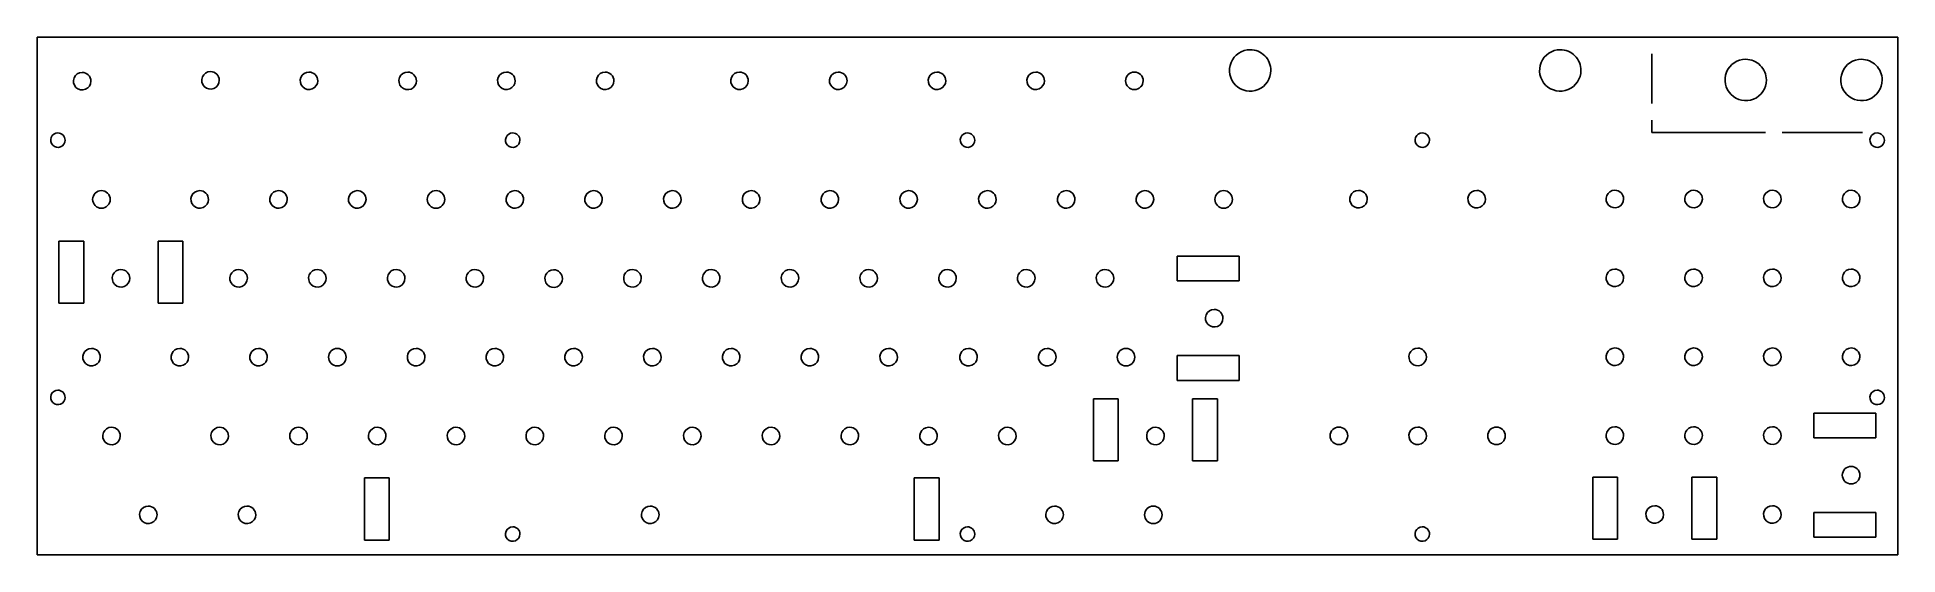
# Model space of a CAD drawing. Header units: millimetres. Extents: x 22 to 472, y 6 to 131.
import ezdxf

# ---------------------------------------------------------------- set-up
doc = ezdxf.new("R2010")
doc.units = ezdxf.units.MM

msp = doc.modelspace()

# ---------------------------------------------------------------- linework, layer by layer
at = {"color": 7}
for p, q in [((22.5, 131.25), (22.5, 6.25)), ((22.5, 131.25), (472.5, 131.25)), ((472.5, 131.25), (472.5, 6.25)), ((413, 115.25), (413, 127.25)), ((413, 108.25), (413, 111.25)), ((440.5, 108.25), (413, 108.25)), ((464, 108.25), (444.5, 108.25)), ((27.7568, 82.0296), (33.7568, 82.0296)), ((27.7568, 67.0296), (27.7568, 82.0296)), ((33.7568, 82.0296), (33.7568, 67.0296)), ((51.7568, 82.0296), (57.7568, 82.0296)), ((51.7568, 67.0296), (51.7568, 82.0296)), ((57.7568, 82.0296), (57.7568, 67.0296)), ((298.1708, 78.3776), (313.1708, 78.3776)), ((298.1708, 72.3776), (298.1708, 78.3776)), ((313.1708, 78.3776), (313.1708, 72.3776)), ((313.1708, 72.3776), (298.1708, 72.3776)), ((33.7568, 67.0296), (27.7568, 67.0296)), ((57.7568, 67.0296), (51.7568, 67.0296)), ((298.1708, 54.3776), (313.1708, 54.3776)), ((298.1708, 48.3776), (298.1708, 54.3776)), ((313.1708, 54.3776), (313.1708, 48.3776)), ((313.1708, 48.3776), (298.1708, 48.3776)), ((277.9468, 43.9296), (283.9468, 43.9296)), ((277.9468, 28.9296), (277.9468, 43.9296)), ((283.9468, 43.9296), (283.9468, 28.9296)), ((301.9468, 43.9296), (307.9468, 43.9296)), ((301.9468, 28.9296), (301.9468, 43.9296)), ((307.9468, 43.9296), (307.9468, 28.9296)), ((467.2088, 40.476), (452.2088, 40.476)), ((452.2088, 40.476), (452.2088, 34.476)), ((467.2088, 34.476), (467.2088, 40.476)), ((452.2088, 34.476), (467.2088, 34.476)), ((283.9468, 28.9296), (277.9468, 28.9296)), ((307.9468, 28.9296), (301.9468, 28.9296)), ((101.6246, 24.8046), (107.6246, 24.8046)), ((101.6246, 9.8046), (101.6246, 24.8046)), ((107.6246, 24.8046), (107.6246, 9.8046)), ((234.6245, 24.8046), (240.6245, 24.8046)), ((234.6245, 9.8046), (234.6245, 24.8046)), ((240.6245, 24.8046), (240.6245, 9.8046)), ((398.7108, 24.978), (404.7108, 24.978)), ((398.7108, 9.978), (398.7108, 24.978)), ((404.7108, 24.978), (404.7108, 9.978)), ((422.7108, 24.978), (428.7108, 24.978)), ((422.7108, 9.978), (422.7108, 24.978)), ((428.7108, 24.978), (428.7108, 9.978)), ((467.2088, 16.476), (452.2088, 16.476)), ((452.2088, 16.476), (452.2088, 10.476)), ((467.2088, 10.476), (467.2088, 16.476)), ((107.6246, 9.8046), (101.6246, 9.8046)), ((240.6245, 9.8046), (234.6245, 9.8046)), ((404.7108, 9.978), (398.7108, 9.978)), ((428.7108, 9.978), (422.7108, 9.978)), ((452.2088, 10.476), (467.2088, 10.476)), ((22.5, 6.25), (472.5, 6.25))]:
    msp.add_line(p, q, dxfattribs=at)
for points in [[(315.8668, 128.2364), (313.844489, 128.2364), (312.021307, 127.018189), (311.247402, 125.149817)], [(319.402334, 126.771934), (318.464652, 127.709616), (317.192882, 128.2364), (315.8668, 128.2364)], [(320.8668, 123.2364), (320.8668, 124.562482), (320.340016, 125.834252), (319.402334, 126.771934)], [(390.8668, 128.2364), (388.844489, 128.2364), (387.021307, 127.018189), (386.247402, 125.149817)], [(394.402334, 126.771934), (393.464652, 127.709616), (392.192882, 128.2364), (390.8668, 128.2364)], [(395.8668, 123.2364), (395.8668, 124.562482), (395.340016, 125.834252), (394.402334, 126.771934)], [(33.3588, 122.7597), (32.500814, 122.7597), (31.727311, 122.242862), (31.398974, 121.450186)], [(34.858786, 122.138386), (34.460965, 122.536207), (33.921404, 122.7597), (33.3588, 122.7597)], [(35.4801, 120.6384), (35.4801, 121.201004), (35.256607, 121.740565), (34.858786, 122.138386)], [(62.447374, 121.663386), (62.119037, 120.870711), (62.300527, 119.958302), (62.907214, 119.351614)], [(64.4072, 122.9729), (63.549214, 122.9729), (62.775711, 122.456062), (62.447374, 121.663386)], [(65.907186, 122.351586), (65.509365, 122.749407), (64.969804, 122.9729), (64.4072, 122.9729)], [(66.5285, 120.8516), (66.5285, 121.414204), (66.305007, 121.953765), (65.907186, 122.351586)], [(86.262974, 121.548186), (85.934637, 120.755511), (86.116127, 119.843102), (86.722814, 119.236414)], [(88.2228, 122.8577), (87.364814, 122.8577), (86.591311, 122.340862), (86.262974, 121.548186)], [(89.722786, 122.236386), (89.324965, 122.634207), (88.785404, 122.8577), (88.2228, 122.8577)], [(90.3441, 120.7364), (90.3441, 121.299004), (90.120607, 121.838565), (89.722786, 122.236386)], [(110.138974, 121.520186), (109.810637, 120.727511), (109.992127, 119.815102), (110.598814, 119.208414)], [(112.0988, 122.8297), (111.240814, 122.8297), (110.467311, 122.312862), (110.138974, 121.520186)], [(113.598786, 122.208386), (113.200965, 122.606207), (112.661404, 122.8297), (112.0988, 122.8297)], [(114.2201, 120.7084), (114.2201, 121.271004), (113.996607, 121.810565), (113.598786, 122.208386)], [(134.014974, 121.548186), (133.686637, 120.755511), (133.868127, 119.843102), (134.474814, 119.236414)], [(135.9748, 122.8577), (135.116814, 122.8577), (134.343311, 122.340862), (134.014974, 121.548186)], [(137.474786, 122.236386), (137.076965, 122.634207), (136.537404, 122.8577), (135.9748, 122.8577)], [(138.0961, 120.7364), (138.0961, 121.299004), (137.872607, 121.838565), (137.474786, 122.236386)], [(157.890974, 121.548186), (157.562637, 120.755511), (157.744127, 119.843102), (158.350814, 119.236414)], [(159.8508, 122.8577), (158.992814, 122.8577), (158.219311, 122.340862), (157.890974, 121.548186)], [(161.350786, 122.236386), (160.952965, 122.634207), (160.413404, 122.8577), (159.8508, 122.8577)], [(161.9721, 120.7364), (161.9721, 121.299004), (161.748607, 121.838565), (161.350786, 122.236386)], [(190.396974, 121.548186), (190.068637, 120.755511), (190.250127, 119.843102), (190.856814, 119.236414)], [(192.3568, 122.8577), (191.498814, 122.8577), (190.725311, 122.340862), (190.396974, 121.548186)], [(193.856786, 122.236386), (193.458965, 122.634207), (192.919404, 122.8577), (192.3568, 122.8577)], [(194.4781, 120.7364), (194.4781, 121.299004), (194.254607, 121.838565), (193.856786, 122.236386)], [(214.278974, 121.548186), (213.950637, 120.755511), (214.132127, 119.843102), (214.738814, 119.236414)], [(216.2388, 122.8577), (215.380814, 122.8577), (214.607311, 122.340862), (214.278974, 121.548186)], [(217.738786, 122.236386), (217.340965, 122.634207), (216.801404, 122.8577), (216.2388, 122.8577)], [(218.3601, 120.7364), (218.3601, 121.299004), (218.136607, 121.838565), (217.738786, 122.236386)], [(238.154974, 121.548186), (237.826637, 120.755511), (238.008127, 119.843102), (238.614814, 119.236414)], [(240.1148, 122.8577), (239.256814, 122.8577), (238.483311, 122.340862), (238.154974, 121.548186)], [(241.614786, 122.236386), (241.216965, 122.634207), (240.677404, 122.8577), (240.1148, 122.8577)], [(242.2361, 120.7364), (242.2361, 121.299004), (242.012607, 121.838565), (241.614786, 122.236386)], [(262.030974, 121.548186), (261.702637, 120.755511), (261.884127, 119.843102), (262.490814, 119.236414)], [(263.9908, 122.8577), (263.132814, 122.8577), (262.359311, 122.340862), (262.030974, 121.548186)], [(265.490786, 122.236386), (265.092965, 122.634207), (264.553404, 122.8577), (263.9908, 122.8577)], [(266.1121, 120.7364), (266.1121, 121.299004), (265.888607, 121.838565), (265.490786, 122.236386)], [(287.8668, 122.8577), (286.695238, 122.8577), (285.7455, 121.907962), (285.7455, 120.7364)], [(289.366786, 122.236386), (288.968965, 122.634207), (288.429404, 122.8577), (287.8668, 122.8577)], [(289.9881, 120.7364), (289.9881, 121.299004), (289.764607, 121.838565), (289.366786, 122.236386)], [(311.247402, 125.149817), (310.473497, 123.281445), (310.901276, 121.130856), (312.331266, 119.700866)], [(317.780217, 118.617002), (319.648589, 119.390907), (320.8668, 121.214089), (320.8668, 123.2364)], [(386.247402, 125.149817), (385.473497, 123.281445), (385.901276, 121.130856), (387.331266, 119.700866)], [(392.780217, 118.617002), (394.648589, 119.390907), (395.8668, 121.214089), (395.8668, 123.2364)], [(431.089402, 122.841417), (430.315497, 120.973045), (430.743276, 118.822456), (432.173266, 117.392466)], [(435.7088, 125.928), (433.686489, 125.928), (431.863307, 124.709789), (431.089402, 122.841417)], [(439.244334, 124.463534), (438.306652, 125.401216), (437.034882, 125.928), (435.7088, 125.928)], [(440.7088, 120.928), (440.7088, 122.254082), (440.182016, 123.525852), (439.244334, 124.463534)], [(459.089402, 122.841417), (458.315497, 120.973045), (458.743276, 118.822456), (460.173266, 117.392466)], [(463.7088, 125.928), (461.686489, 125.928), (459.863307, 124.709789), (459.089402, 122.841417)], [(467.244334, 124.463534), (466.306652, 125.401216), (465.034882, 125.928), (463.7088, 125.928)], [(468.7088, 120.928), (468.7088, 122.254082), (468.182016, 123.525852), (467.244334, 124.463534)], [(31.398974, 121.450186), (31.070637, 120.657511), (31.252127, 119.745102), (31.858814, 119.138414)], [(31.858814, 119.138414), (32.465502, 118.531727), (33.377911, 118.350237), (34.170586, 118.678574)], [(34.170586, 118.678574), (34.963262, 119.006911), (35.4801, 119.780414), (35.4801, 120.6384)], [(62.907214, 119.351614), (63.513902, 118.744927), (64.426311, 118.563437), (65.218986, 118.891774)], [(65.218986, 118.891774), (66.011662, 119.220111), (66.5285, 119.993614), (66.5285, 120.8516)], [(86.722814, 119.236414), (87.329502, 118.629727), (88.241911, 118.448237), (89.034586, 118.776574)], [(89.034586, 118.776574), (89.827262, 119.104911), (90.3441, 119.878414), (90.3441, 120.7364)], [(110.598814, 119.208414), (111.205502, 118.601727), (112.117911, 118.420237), (112.910586, 118.748574)], [(112.910586, 118.748574), (113.703262, 119.076911), (114.2201, 119.850414), (114.2201, 120.7084)], [(134.474814, 119.236414), (135.081502, 118.629727), (135.993911, 118.448237), (136.786586, 118.776574)], [(136.786586, 118.776574), (137.579262, 119.104911), (138.0961, 119.878414), (138.0961, 120.7364)], [(158.350814, 119.236414), (158.957502, 118.629727), (159.869911, 118.448237), (160.662586, 118.776574)], [(160.662586, 118.776574), (161.455262, 119.104911), (161.9721, 119.878414), (161.9721, 120.7364)], [(190.856814, 119.236414), (191.463502, 118.629727), (192.375911, 118.448237), (193.168586, 118.776574)], [(193.168586, 118.776574), (193.961262, 119.104911), (194.4781, 119.878414), (194.4781, 120.7364)], [(214.738814, 119.236414), (215.345502, 118.629727), (216.257911, 118.448237), (217.050586, 118.776574)], [(217.050586, 118.776574), (217.843262, 119.104911), (218.3601, 119.878414), (218.3601, 120.7364)], [(238.614814, 119.236414), (239.221502, 118.629727), (240.133911, 118.448237), (240.926586, 118.776574)], [(240.926586, 118.776574), (241.719262, 119.104911), (242.2361, 119.878414), (242.2361, 120.7364)], [(262.490814, 119.236414), (263.097502, 118.629727), (264.009911, 118.448237), (264.802586, 118.776574)], [(264.802586, 118.776574), (265.595262, 119.104911), (266.1121, 119.878414), (266.1121, 120.7364)], [(285.7455, 120.7364), (285.7455, 119.564838), (286.695238, 118.6151), (287.8668, 118.6151)], [(287.8668, 118.6151), (289.038362, 118.6151), (289.9881, 119.564838), (289.9881, 120.7364)], [(312.331266, 119.700866), (313.761256, 118.270876), (315.911845, 117.843097), (317.780217, 118.617002)], [(387.331266, 119.700866), (388.761256, 118.270876), (390.911845, 117.843097), (392.780217, 118.617002)], [(432.173266, 117.392466), (433.603256, 115.962476), (435.753845, 115.534697), (437.622217, 116.308602)], [(437.622217, 116.308602), (439.490589, 117.082507), (440.7088, 118.905689), (440.7088, 120.928)], [(460.173266, 117.392466), (461.603256, 115.962476), (463.753845, 115.534697), (465.622217, 116.308602)], [(465.622217, 116.308602), (467.490589, 117.082507), (468.7088, 118.905689), (468.7088, 120.928)], [(27.5, 108.1384), (26.792191, 108.1384), (26.154078, 107.712026), (25.883211, 107.058096)], [(28.737437, 107.625837), (28.409248, 107.954026), (27.964129, 108.1384), (27.5, 108.1384)], [(137.5, 108.1384), (136.792191, 108.1384), (136.154078, 107.712026), (135.883211, 107.058096)], [(138.737437, 107.625837), (138.409248, 107.954026), (137.964129, 108.1384), (137.5, 108.1384)], [(247.5, 108.1384), (246.792191, 108.1384), (246.154078, 107.712026), (245.883211, 107.058096)], [(248.737437, 107.625837), (248.409248, 107.954026), (247.964129, 108.1384), (247.5, 108.1384)], [(357.5, 108.1384), (356.792191, 108.1384), (356.154078, 107.712026), (355.883211, 107.058096)], [(358.737437, 107.625837), (358.409248, 107.954026), (357.964129, 108.1384), (357.5, 108.1384)], [(467.5, 108.1384), (466.792191, 108.1384), (466.154078, 107.712026), (465.883211, 107.058096)], [(468.737437, 107.625837), (468.409248, 107.954026), (467.964129, 108.1384), (467.5, 108.1384)], [(25.883211, 107.058096), (25.612344, 106.404166), (25.762067, 105.65146), (26.262563, 105.150963)], [(26.262563, 105.150963), (26.76306, 104.650467), (27.515766, 104.500744), (28.169696, 104.771611)], [(28.169696, 104.771611), (28.823626, 105.042478), (29.25, 105.680591), (29.25, 106.3884)], [(29.25, 106.3884), (29.25, 106.852529), (29.065626, 107.297648), (28.737437, 107.625837)], [(135.883211, 107.058096), (135.612344, 106.404166), (135.762067, 105.65146), (136.262563, 105.150963)], [(136.262563, 105.150963), (136.76306, 104.650467), (137.515766, 104.500744), (138.169696, 104.771611)], [(138.169696, 104.771611), (138.823626, 105.042478), (139.25, 105.680591), (139.25, 106.3884)], [(139.25, 106.3884), (139.25, 106.852529), (139.065626, 107.297648), (138.737437, 107.625837)], [(245.883211, 107.058096), (245.612344, 106.404166), (245.762067, 105.65146), (246.262563, 105.150963)], [(246.262563, 105.150963), (246.76306, 104.650467), (247.515766, 104.500744), (248.169696, 104.771611)], [(248.169696, 104.771611), (248.823626, 105.042478), (249.25, 105.680591), (249.25, 106.3884)], [(249.25, 106.3884), (249.25, 106.852529), (249.065626, 107.297648), (248.737437, 107.625837)], [(355.883211, 107.058096), (355.612344, 106.404166), (355.762067, 105.65146), (356.262563, 105.150963)], [(356.262563, 105.150963), (356.76306, 104.650467), (357.515766, 104.500744), (358.169696, 104.771611)], [(358.169696, 104.771611), (358.823626, 105.042478), (359.25, 105.680591), (359.25, 106.3884)], [(359.25, 106.3884), (359.25, 106.852529), (359.065626, 107.297648), (358.737437, 107.625837)], [(465.883211, 107.058096), (465.612344, 106.404166), (465.762067, 105.65146), (466.262563, 105.150963)], [(466.262563, 105.150963), (466.76306, 104.650467), (467.515766, 104.500744), (468.169696, 104.771611)], [(468.169696, 104.771611), (468.823626, 105.042478), (469.25, 105.680591), (469.25, 106.3884)], [(469.25, 106.3884), (469.25, 106.852529), (469.065626, 107.297648), (468.737437, 107.625837)], [(38.0288, 94.2009), (36.857238, 94.2009), (35.9075, 93.251162), (35.9075, 92.0796)], [(35.9075, 92.0796), (35.9075, 90.908038), (36.857238, 89.9583), (38.0288, 89.9583)], [(39.528786, 93.579586), (39.130965, 93.977407), (38.591404, 94.2009), (38.0288, 94.2009)], [(38.0288, 89.9583), (39.200362, 89.9583), (40.1501, 90.908038), (40.1501, 92.0796)], [(40.1501, 92.0796), (40.1501, 92.642204), (39.926607, 93.181765), (39.528786, 93.579586)], [(59.846974, 92.891386), (59.518637, 92.098711), (59.700127, 91.186302), (60.306814, 90.579614)], [(61.8068, 94.2009), (60.948814, 94.2009), (60.175311, 93.684062), (59.846974, 92.891386)], [(60.306814, 90.579614), (60.913502, 89.972927), (61.825911, 89.791437), (62.618586, 90.119774)], [(63.306786, 93.579586), (62.908965, 93.977407), (62.369404, 94.2009), (61.8068, 94.2009)], [(62.618586, 90.119774), (63.411262, 90.448111), (63.9281, 91.221614), (63.9281, 92.0796)], [(63.9281, 92.0796), (63.9281, 92.642204), (63.704607, 93.181765), (63.306786, 93.579586)], [(78.896974, 92.891386), (78.568637, 92.098711), (78.750127, 91.186302), (79.356814, 90.579614)], [(80.8568, 94.2009), (79.998814, 94.2009), (79.225311, 93.684062), (78.896974, 92.891386)], [(79.356814, 90.579614), (79.963502, 89.972927), (80.875911, 89.791437), (81.668586, 90.119774)], [(82.9781, 92.0796), (82.9781, 93.251162), (82.028362, 94.2009), (80.8568, 94.2009)], [(81.668586, 90.119774), (82.461262, 90.448111), (82.9781, 91.221614), (82.9781, 92.0796)], [(97.946974, 92.891386), (97.618637, 92.098711), (97.800127, 91.186302), (98.406814, 90.579614)], [(99.9068, 94.2009), (99.048814, 94.2009), (98.275311, 93.684062), (97.946974, 92.891386)], [(98.406814, 90.579614), (99.013502, 89.972927), (99.925911, 89.791437), (100.718586, 90.119774)], [(101.406786, 93.579586), (101.008965, 93.977407), (100.469404, 94.2009), (99.9068, 94.2009)], [(100.718586, 90.119774), (101.511262, 90.448111), (102.0281, 91.221614), (102.0281, 92.0796)], [(102.0281, 92.0796), (102.0281, 92.642204), (101.804607, 93.181765), (101.406786, 93.579586)], [(118.9568, 94.2009), (117.785238, 94.2009), (116.8355, 93.251162), (116.8355, 92.0796)], [(116.8355, 92.0796), (116.8355, 90.908038), (117.785238, 89.9583), (118.9568, 89.9583)], [(120.456786, 93.579586), (120.058965, 93.977407), (119.519404, 94.2009), (118.9568, 94.2009)], [(118.9568, 89.9583), (120.128362, 89.9583), (121.0781, 90.908038), (121.0781, 92.0796)], [(121.0781, 92.0796), (121.0781, 92.642204), (120.854607, 93.181765), (120.456786, 93.579586)], [(136.046974, 92.891386), (135.718637, 92.098711), (135.900127, 91.186302), (136.506814, 90.579614)], [(138.0068, 94.2009), (137.148814, 94.2009), (136.375311, 93.684062), (136.046974, 92.891386)], [(136.506814, 90.579614), (137.113502, 89.972927), (138.025911, 89.791437), (138.818586, 90.119774)], [(139.506786, 93.579586), (139.108965, 93.977407), (138.569404, 94.2009), (138.0068, 94.2009)], [(138.818586, 90.119774), (139.611262, 90.448111), (140.1281, 91.221614), (140.1281, 92.0796)], [(140.1281, 92.0796), (140.1281, 92.642204), (139.904607, 93.181765), (139.506786, 93.579586)], [(155.096974, 92.891386), (154.768637, 92.098711), (154.950127, 91.186302), (155.556814, 90.579614)], [(157.0568, 94.2009), (156.198814, 94.2009), (155.425311, 93.684062), (155.096974, 92.891386)], [(155.556814, 90.579614), (156.163502, 89.972927), (157.075911, 89.791437), (157.868586, 90.119774)], [(159.1781, 92.0796), (159.1781, 93.251162), (158.228362, 94.2009), (157.0568, 94.2009)], [(157.868586, 90.119774), (158.661262, 90.448111), (159.1781, 91.221614), (159.1781, 92.0796)], [(174.146974, 92.891386), (173.818637, 92.098711), (174.000127, 91.186302), (174.606814, 90.579614)], [(176.1068, 94.2009), (175.248814, 94.2009), (174.475311, 93.684062), (174.146974, 92.891386)], [(174.606814, 90.579614), (175.213502, 89.972927), (176.125911, 89.791437), (176.918586, 90.119774)], [(177.606786, 93.579586), (177.208965, 93.977407), (176.669404, 94.2009), (176.1068, 94.2009)], [(176.918586, 90.119774), (177.711262, 90.448111), (178.2281, 91.221614), (178.2281, 92.0796)], [(178.2281, 92.0796), (178.2281, 92.642204), (178.004607, 93.181765), (177.606786, 93.579586)], [(193.196974, 92.891386), (192.868637, 92.098711), (193.050127, 91.186302), (193.656814, 90.579614)], [(195.1568, 94.2009), (194.298814, 94.2009), (193.525311, 93.684062), (193.196974, 92.891386)], [(193.656814, 90.579614), (194.263502, 89.972927), (195.175911, 89.791437), (195.968586, 90.119774)], [(196.656786, 93.579586), (196.258965, 93.977407), (195.719404, 94.2009), (195.1568, 94.2009)], [(195.968586, 90.119774), (196.761262, 90.448111), (197.2781, 91.221614), (197.2781, 92.0796)], [(197.2781, 92.0796), (197.2781, 92.642204), (197.054607, 93.181765), (196.656786, 93.579586)], [(212.246974, 92.891386), (211.918637, 92.098711), (212.100127, 91.186302), (212.706814, 90.579614)], [(214.2068, 94.2009), (213.348814, 94.2009), (212.575311, 93.684062), (212.246974, 92.891386)], [(212.706814, 90.579614), (213.313502, 89.972927), (214.225911, 89.791437), (215.018586, 90.119774)], [(215.706786, 93.579586), (215.308965, 93.977407), (214.769404, 94.2009), (214.2068, 94.2009)], [(215.018586, 90.119774), (215.811262, 90.448111), (216.3281, 91.221614), (216.3281, 92.0796)], [(216.3281, 92.0796), (216.3281, 92.642204), (216.104607, 93.181765), (215.706786, 93.579586)], [(231.296974, 92.891386), (230.968637, 92.098711), (231.150127, 91.186302), (231.756814, 90.579614)], [(233.2568, 94.2009), (232.398814, 94.2009), (231.625311, 93.684062), (231.296974, 92.891386)], [(231.756814, 90.579614), (232.363502, 89.972927), (233.275911, 89.791437), (234.068586, 90.119774)], [(234.756786, 93.579586), (234.358965, 93.977407), (233.819404, 94.2009), (233.2568, 94.2009)], [(234.068586, 90.119774), (234.861262, 90.448111), (235.3781, 91.221614), (235.3781, 92.0796)], [(235.3781, 92.0796), (235.3781, 92.642204), (235.154607, 93.181765), (234.756786, 93.579586)], [(250.346974, 92.891386), (250.018637, 92.098711), (250.200127, 91.186302), (250.806814, 90.579614)], [(252.3068, 94.2009), (251.448814, 94.2009), (250.675311, 93.684062), (250.346974, 92.891386)], [(250.806814, 90.579614), (251.413502, 89.972927), (252.325911, 89.791437), (253.118586, 90.119774)], [(253.806786, 93.579586), (253.408965, 93.977407), (252.869404, 94.2009), (252.3068, 94.2009)], [(253.118586, 90.119774), (253.911262, 90.448111), (254.4281, 91.221614), (254.4281, 92.0796)], [(254.4281, 92.0796), (254.4281, 92.642204), (254.204607, 93.181765), (253.806786, 93.579586)], [(269.396974, 92.891386), (269.068637, 92.098711), (269.250127, 91.186302), (269.856814, 90.579614)], [(271.3568, 94.2009), (270.498814, 94.2009), (269.725311, 93.684062), (269.396974, 92.891386)], [(269.856814, 90.579614), (270.463502, 89.972927), (271.375911, 89.791437), (272.168586, 90.119774)], [(272.856786, 93.579586), (272.458965, 93.977407), (271.919404, 94.2009), (271.3568, 94.2009)], [(272.168586, 90.119774), (272.961262, 90.448111), (273.4781, 91.221614), (273.4781, 92.0796)], [(273.4781, 92.0796), (273.4781, 92.642204), (273.254607, 93.181765), (272.856786, 93.579586)], [(288.446974, 92.891386), (288.118637, 92.098711), (288.300127, 91.186302), (288.906814, 90.579614)], [(290.4068, 94.2009), (289.548814, 94.2009), (288.775311, 93.684062), (288.446974, 92.891386)], [(288.906814, 90.579614), (289.513502, 89.972927), (290.425911, 89.791437), (291.218586, 90.119774)], [(291.906786, 93.579586), (291.508965, 93.977407), (290.969404, 94.2009), (290.4068, 94.2009)], [(291.218586, 90.119774), (292.011262, 90.448111), (292.5281, 91.221614), (292.5281, 92.0796)], [(292.5281, 92.0796), (292.5281, 92.642204), (292.304607, 93.181765), (291.906786, 93.579586)], [(309.4568, 94.2009), (308.285238, 94.2009), (307.3355, 93.251162), (307.3355, 92.0796)], [(307.3355, 92.0796), (307.3355, 90.908038), (308.285238, 89.9583), (309.4568, 89.9583)], [(310.956786, 93.579586), (310.558965, 93.977407), (310.019404, 94.2009), (309.4568, 94.2009)], [(309.4568, 89.9583), (310.628362, 89.9583), (311.5781, 90.908038), (311.5781, 92.0796)], [(311.5781, 92.0796), (311.5781, 92.642204), (311.354607, 93.181765), (310.956786, 93.579586)], [(340.098174, 92.956186), (339.769837, 92.163511), (339.951327, 91.251102), (340.558014, 90.644414)], [(342.058, 94.2657), (341.200014, 94.2657), (340.426511, 93.748862), (340.098174, 92.956186)], [(340.558014, 90.644414), (341.164702, 90.037727), (342.077111, 89.856237), (342.869786, 90.184574)], [(343.557986, 93.644386), (343.160165, 94.042207), (342.620604, 94.2657), (342.058, 94.2657)], [(342.869786, 90.184574), (343.662462, 90.512911), (344.1793, 91.286414), (344.1793, 92.1444)], [(344.1793, 92.1444), (344.1793, 92.707004), (343.955807, 93.246565), (343.557986, 93.644386)], [(368.694174, 92.956186), (368.365837, 92.163511), (368.547327, 91.251102), (369.154014, 90.644414)], [(370.654, 94.2657), (369.796014, 94.2657), (369.022511, 93.748862), (368.694174, 92.956186)], [(369.154014, 90.644414), (369.760702, 90.037727), (370.673111, 89.856237), (371.465786, 90.184574)], [(372.153986, 93.644386), (371.756165, 94.042207), (371.216604, 94.2657), (370.654, 94.2657)], [(371.465786, 90.184574), (372.258462, 90.512911), (372.7753, 91.286414), (372.7753, 92.1444)], [(372.7753, 92.1444), (372.7753, 92.707004), (372.551807, 93.246565), (372.153986, 93.644386)], [(402.098974, 92.989786), (401.770637, 92.197111), (401.952127, 91.284702), (402.558814, 90.678014)], [(404.0588, 94.2993), (403.200814, 94.2993), (402.427311, 93.782462), (402.098974, 92.989786)], [(402.558814, 90.678014), (403.165502, 90.071327), (404.077911, 89.889837), (404.870586, 90.218174)], [(405.558786, 93.677986), (405.160965, 94.075807), (404.621404, 94.2993), (404.0588, 94.2993)], [(404.870586, 90.218174), (405.663262, 90.546511), (406.1801, 91.320014), (406.1801, 92.178)], [(406.1801, 92.178), (406.1801, 92.740604), (405.956607, 93.280165), (405.558786, 93.677986)], [(421.148974, 92.989786), (420.820637, 92.197111), (421.002127, 91.284702), (421.608814, 90.678014)], [(423.1088, 94.2993), (422.250814, 94.2993), (421.477311, 93.782462), (421.148974, 92.989786)], [(421.608814, 90.678014), (422.215502, 90.071327), (423.127911, 89.889837), (423.920586, 90.218174)], [(424.608786, 93.677986), (424.210965, 94.075807), (423.671404, 94.2993), (423.1088, 94.2993)], [(423.920586, 90.218174), (424.713262, 90.546511), (425.2301, 91.320014), (425.2301, 92.178)], [(425.2301, 92.178), (425.2301, 92.740604), (425.006607, 93.280165), (424.608786, 93.677986)], [(440.198974, 92.989786), (439.870637, 92.197111), (440.052127, 91.284702), (440.658814, 90.678014)], [(442.1588, 94.2993), (441.300814, 94.2993), (440.527311, 93.782462), (440.198974, 92.989786)], [(440.658814, 90.678014), (441.265502, 90.071327), (442.177911, 89.889837), (442.970586, 90.218174)], [(443.658786, 93.677986), (443.260965, 94.075807), (442.721404, 94.2993), (442.1588, 94.2993)], [(442.970586, 90.218174), (443.763262, 90.546511), (444.2801, 91.320014), (444.2801, 92.178)], [(444.2801, 92.178), (444.2801, 92.740604), (444.056607, 93.280165), (443.658786, 93.677986)], [(459.248974, 92.989786), (458.920637, 92.197111), (459.102127, 91.284702), (459.708814, 90.678014)], [(461.2088, 94.2993), (460.350814, 94.2993), (459.577311, 93.782462), (459.248974, 92.989786)], [(459.708814, 90.678014), (460.315502, 90.071327), (461.227911, 89.889837), (462.020586, 90.218174)], [(462.708786, 93.677986), (462.310965, 94.075807), (461.771404, 94.2993), (461.2088, 94.2993)], [(462.020586, 90.218174), (462.813262, 90.546511), (463.3301, 91.320014), (463.3301, 92.178)], [(463.3301, 92.178), (463.3301, 92.740604), (463.106607, 93.280165), (462.708786, 93.677986)], [(40.796974, 73.841386), (40.468637, 73.048711), (40.650127, 72.136302), (41.256814, 71.529614)], [(42.7568, 75.1509), (41.898814, 75.1509), (41.125311, 74.634062), (40.796974, 73.841386)], [(44.256786, 74.529586), (43.858965, 74.927407), (43.319404, 75.1509), (42.7568, 75.1509)], [(43.568586, 71.069774), (44.361262, 71.398111), (44.8781, 72.171614), (44.8781, 73.0296)], [(44.8781, 73.0296), (44.8781, 73.592204), (44.654607, 74.131765), (44.256786, 74.529586)], [(69.244974, 73.841386), (68.916637, 73.048711), (69.098127, 72.136302), (69.704814, 71.529614)], [(71.2048, 75.1509), (70.346814, 75.1509), (69.573311, 74.634062), (69.244974, 73.841386)], [(72.704786, 74.529586), (72.306965, 74.927407), (71.767404, 75.1509), (71.2048, 75.1509)], [(72.016586, 71.069774), (72.809262, 71.398111), (73.3261, 72.171614), (73.3261, 73.0296)], [(73.3261, 73.0296), (73.3261, 73.592204), (73.102607, 74.131765), (72.704786, 74.529586)], [(88.294974, 73.841386), (87.966637, 73.048711), (88.148127, 72.136302), (88.754814, 71.529614)], [(90.2548, 75.1509), (89.396814, 75.1509), (88.623311, 74.634062), (88.294974, 73.841386)], [(91.754786, 74.529586), (91.356965, 74.927407), (90.817404, 75.1509), (90.2548, 75.1509)], [(91.066586, 71.069774), (91.859262, 71.398111), (92.3761, 72.171614), (92.3761, 73.0296)], [(92.3761, 73.0296), (92.3761, 73.592204), (92.152607, 74.131765), (91.754786, 74.529586)], [(107.344974, 73.841386), (107.016637, 73.048711), (107.198127, 72.136302), (107.804814, 71.529614)], [(109.3048, 75.1509), (108.446814, 75.1509), (107.673311, 74.634062), (107.344974, 73.841386)], [(110.804786, 74.529586), (110.406965, 74.927407), (109.867404, 75.1509), (109.3048, 75.1509)], [(110.116586, 71.069774), (110.909262, 71.398111), (111.4261, 72.171614), (111.4261, 73.0296)], [(111.4261, 73.0296), (111.4261, 73.592204), (111.202607, 74.131765), (110.804786, 74.529586)], [(126.394974, 73.841386), (126.066637, 73.048711), (126.248127, 72.136302), (126.854814, 71.529614)], [(128.3548, 75.1509), (127.496814, 75.1509), (126.723311, 74.634062), (126.394974, 73.841386)], [(129.854786, 74.529586), (129.456965, 74.927407), (128.917404, 75.1509), (128.3548, 75.1509)], [(129.166586, 71.069774), (129.959262, 71.398111), (130.4761, 72.171614), (130.4761, 73.0296)], [(130.4761, 73.0296), (130.4761, 73.592204), (130.252607, 74.131765), (129.854786, 74.529586)], [(145.444974, 73.762586), (145.116637, 72.969911), (145.298127, 72.057502), (145.904814, 71.450814)], [(147.4048, 75.0721), (146.546814, 75.0721), (145.773311, 74.555262), (145.444974, 73.762586)], [(148.904786, 74.450786), (148.506965, 74.848607), (147.967404, 75.0721), (147.4048, 75.0721)], [(148.216586, 70.990974), (149.009262, 71.319311), (149.5261, 72.092814), (149.5261, 72.9508)], [(149.5261, 72.9508), (149.5261, 73.513404), (149.302607, 74.052965), (148.904786, 74.450786)], [(164.494974, 73.841386), (164.166637, 73.048711), (164.348127, 72.136302), (164.954814, 71.529614)], [(166.4548, 75.1509), (165.596814, 75.1509), (164.823311, 74.634062), (164.494974, 73.841386)], [(167.954786, 74.529586), (167.556965, 74.927407), (167.017404, 75.1509), (166.4548, 75.1509)], [(167.266586, 71.069774), (168.059262, 71.398111), (168.5761, 72.171614), (168.5761, 73.0296)], [(168.5761, 73.0296), (168.5761, 73.592204), (168.352607, 74.131765), (167.954786, 74.529586)], [(183.544974, 73.841386), (183.216637, 73.048711), (183.398127, 72.136302), (184.004814, 71.529614)], [(185.5048, 75.1509), (184.646814, 75.1509), (183.873311, 74.634062), (183.544974, 73.841386)], [(187.004786, 74.529586), (186.606965, 74.927407), (186.067404, 75.1509), (185.5048, 75.1509)], [(186.316586, 71.069774), (187.109262, 71.398111), (187.6261, 72.171614), (187.6261, 73.0296)], [(187.6261, 73.0296), (187.6261, 73.592204), (187.402607, 74.131765), (187.004786, 74.529586)], [(202.594974, 73.841386), (202.266637, 73.048711), (202.448127, 72.136302), (203.054814, 71.529614)], [(204.5548, 75.1509), (203.696814, 75.1509), (202.923311, 74.634062), (202.594974, 73.841386)], [(206.054786, 74.529586), (205.656965, 74.927407), (205.117404, 75.1509), (204.5548, 75.1509)], [(205.366586, 71.069774), (206.159262, 71.398111), (206.6761, 72.171614), (206.6761, 73.0296)], [(206.6761, 73.0296), (206.6761, 73.592204), (206.452607, 74.131765), (206.054786, 74.529586)], [(221.644974, 73.841386), (221.316637, 73.048711), (221.498127, 72.136302), (222.104814, 71.529614)], [(223.6048, 75.1509), (222.746814, 75.1509), (221.973311, 74.634062), (221.644974, 73.841386)], [(225.104786, 74.529586), (224.706965, 74.927407), (224.167404, 75.1509), (223.6048, 75.1509)], [(224.416586, 71.069774), (225.209262, 71.398111), (225.7261, 72.171614), (225.7261, 73.0296)], [(225.7261, 73.0296), (225.7261, 73.592204), (225.502607, 74.131765), (225.104786, 74.529586)], [(240.694974, 73.841386), (240.366637, 73.048711), (240.548127, 72.136302), (241.154814, 71.529614)], [(242.6548, 75.1509), (241.796814, 75.1509), (241.023311, 74.634062), (240.694974, 73.841386)], [(244.154786, 74.529586), (243.756965, 74.927407), (243.217404, 75.1509), (242.6548, 75.1509)], [(243.466586, 71.069774), (244.259262, 71.398111), (244.7761, 72.171614), (244.7761, 73.0296)], [(244.7761, 73.0296), (244.7761, 73.592204), (244.552607, 74.131765), (244.154786, 74.529586)], [(259.744974, 73.841386), (259.416637, 73.048711), (259.598127, 72.136302), (260.204814, 71.529614)], [(261.7048, 75.1509), (260.846814, 75.1509), (260.073311, 74.634062), (259.744974, 73.841386)], [(263.204786, 74.529586), (262.806965, 74.927407), (262.267404, 75.1509), (261.7048, 75.1509)], [(262.516586, 71.069774), (263.309262, 71.398111), (263.8261, 72.171614), (263.8261, 73.0296)], [(263.8261, 73.0296), (263.8261, 73.592204), (263.602607, 74.131765), (263.204786, 74.529586)], [(278.794974, 73.841386), (278.466637, 73.048711), (278.648127, 72.136302), (279.254814, 71.529614)], [(280.7548, 75.1509), (279.896814, 75.1509), (279.123311, 74.634062), (278.794974, 73.841386)], [(282.254786, 74.529586), (281.856965, 74.927407), (281.317404, 75.1509), (280.7548, 75.1509)], [(281.566586, 71.069774), (282.359262, 71.398111), (282.8761, 72.171614), (282.8761, 73.0296)], [(282.8761, 73.0296), (282.8761, 73.592204), (282.652607, 74.131765), (282.254786, 74.529586)], [(402.098974, 73.939786), (401.770637, 73.147111), (401.952127, 72.234702), (402.558814, 71.628014)], [(404.0588, 75.2493), (403.200814, 75.2493), (402.427311, 74.732462), (402.098974, 73.939786)], [(405.558786, 74.627986), (405.160965, 75.025807), (404.621404, 75.2493), (404.0588, 75.2493)], [(404.870586, 71.168174), (405.663262, 71.496511), (406.1801, 72.270014), (406.1801, 73.128)], [(406.1801, 73.128), (406.1801, 73.690604), (405.956607, 74.230165), (405.558786, 74.627986)], [(421.148974, 73.939786), (420.820637, 73.147111), (421.002127, 72.234702), (421.608814, 71.628014)], [(423.1088, 75.2493), (422.250814, 75.2493), (421.477311, 74.732462), (421.148974, 73.939786)], [(424.608786, 74.627986), (424.210965, 75.025807), (423.671404, 75.2493), (423.1088, 75.2493)], [(423.920586, 71.168174), (424.713262, 71.496511), (425.2301, 72.270014), (425.2301, 73.128)], [(425.2301, 73.128), (425.2301, 73.690604), (425.006607, 74.230165), (424.608786, 74.627986)], [(440.198974, 73.939786), (439.870637, 73.147111), (440.052127, 72.234702), (440.658814, 71.628014)], [(442.1588, 75.2493), (441.300814, 75.2493), (440.527311, 74.732462), (440.198974, 73.939786)], [(443.658786, 74.627986), (443.260965, 75.025807), (442.721404, 75.2493), (442.1588, 75.2493)], [(442.970586, 71.168174), (443.763262, 71.496511), (444.2801, 72.270014), (444.2801, 73.128)], [(444.2801, 73.128), (444.2801, 73.690604), (444.056607, 74.230165), (443.658786, 74.627986)], [(459.248974, 73.939786), (458.920637, 73.147111), (459.102127, 72.234702), (459.708814, 71.628014)], [(461.2088, 75.2493), (460.350814, 75.2493), (459.577311, 74.732462), (459.248974, 73.939786)], [(462.708786, 74.627986), (462.310965, 75.025807), (461.771404, 75.2493), (461.2088, 75.2493)], [(462.020586, 71.168174), (462.813262, 71.496511), (463.3301, 72.270014), (463.3301, 73.128)], [(463.3301, 73.128), (463.3301, 73.690604), (463.106607, 74.230165), (462.708786, 74.627986)], [(41.256814, 71.529614), (41.863502, 70.922927), (42.775911, 70.741437), (43.568586, 71.069774)], [(69.704814, 71.529614), (70.311502, 70.922927), (71.223911, 70.741437), (72.016586, 71.069774)], [(88.754814, 71.529614), (89.361502, 70.922927), (90.273911, 70.741437), (91.066586, 71.069774)], [(107.804814, 71.529614), (108.411502, 70.922927), (109.323911, 70.741437), (110.116586, 71.069774)], [(126.854814, 71.529614), (127.461502, 70.922927), (128.373911, 70.741437), (129.166586, 71.069774)], [(145.904814, 71.450814), (146.511502, 70.844127), (147.423911, 70.662637), (148.216586, 70.990974)], [(164.954814, 71.529614), (165.561502, 70.922927), (166.473911, 70.741437), (167.266586, 71.069774)], [(184.004814, 71.529614), (184.611502, 70.922927), (185.523911, 70.741437), (186.316586, 71.069774)], [(203.054814, 71.529614), (203.661502, 70.922927), (204.573911, 70.741437), (205.366586, 71.069774)], [(222.104814, 71.529614), (222.711502, 70.922927), (223.623911, 70.741437), (224.416586, 71.069774)], [(241.154814, 71.529614), (241.761502, 70.922927), (242.673911, 70.741437), (243.466586, 71.069774)], [(260.204814, 71.529614), (260.811502, 70.922927), (261.723911, 70.741437), (262.516586, 71.069774)], [(279.254814, 71.529614), (279.861502, 70.922927), (280.773911, 70.741437), (281.566586, 71.069774)], [(402.558814, 71.628014), (403.165502, 71.021327), (404.077911, 70.839837), (404.870586, 71.168174)], [(421.608814, 71.628014), (422.215502, 71.021327), (423.127911, 70.839837), (423.920586, 71.168174)], [(440.658814, 71.628014), (441.265502, 71.021327), (442.177911, 70.839837), (442.970586, 71.168174)], [(459.708814, 71.628014), (460.315502, 71.021327), (461.227911, 70.839837), (462.020586, 71.168174)], [(305.210974, 64.189386), (304.882637, 63.396711), (305.064127, 62.484302), (305.670814, 61.877614)], [(307.1708, 65.4989), (306.312814, 65.4989), (305.539311, 64.982062), (305.210974, 64.189386)], [(308.670786, 64.877586), (308.272965, 65.275407), (307.733404, 65.4989), (307.1708, 65.4989)], [(307.982586, 61.417774), (308.775262, 61.746111), (309.2921, 62.519614), (309.2921, 63.3776)], [(309.2921, 63.3776), (309.2921, 63.940204), (309.068607, 64.479765), (308.670786, 64.877586)], [(305.670814, 61.877614), (306.277502, 61.270927), (307.189911, 61.089437), (307.982586, 61.417774)], [(33.684974, 54.791386), (33.356637, 53.998711), (33.538127, 53.086302), (34.144814, 52.479614)], [(35.6448, 56.1009), (34.786814, 56.1009), (34.013311, 55.584062), (33.684974, 54.791386)], [(37.144786, 55.479586), (36.746965, 55.877407), (36.207404, 56.1009), (35.6448, 56.1009)], [(37.7661, 53.9796), (37.7661, 54.542204), (37.542607, 55.081765), (37.144786, 55.479586)], [(55.020974, 54.791386), (54.692637, 53.998711), (54.874127, 53.086302), (55.480814, 52.479614)], [(56.9808, 56.1009), (56.122814, 56.1009), (55.349311, 55.584062), (55.020974, 54.791386)], [(59.1021, 53.9796), (59.1021, 55.151162), (58.152362, 56.1009), (56.9808, 56.1009)], [(74.070974, 54.791386), (73.742637, 53.998711), (73.924127, 53.086302), (74.530814, 52.479614)], [(76.0308, 56.1009), (75.172814, 56.1009), (74.399311, 55.584062), (74.070974, 54.791386)], [(77.530786, 55.479586), (77.132965, 55.877407), (76.593404, 56.1009), (76.0308, 56.1009)], [(78.1521, 53.9796), (78.1521, 54.542204), (77.928607, 55.081765), (77.530786, 55.479586)], [(95.0808, 56.1009), (93.909238, 56.1009), (92.9595, 55.151162), (92.9595, 53.9796)], [(96.580786, 55.479586), (96.182965, 55.877407), (95.643404, 56.1009), (95.0808, 56.1009)], [(97.2021, 53.9796), (97.2021, 54.542204), (96.978607, 55.081765), (96.580786, 55.479586)], [(112.170974, 54.791386), (111.842637, 53.998711), (112.024127, 53.086302), (112.630814, 52.479614)], [(114.1308, 56.1009), (113.272814, 56.1009), (112.499311, 55.584062), (112.170974, 54.791386)], [(115.630786, 55.479586), (115.232965, 55.877407), (114.693404, 56.1009), (114.1308, 56.1009)], [(116.2521, 53.9796), (116.2521, 54.542204), (116.028607, 55.081765), (115.630786, 55.479586)], [(131.220974, 54.791386), (130.892637, 53.998711), (131.074127, 53.086302), (131.680814, 52.479614)], [(133.1808, 56.1009), (132.322814, 56.1009), (131.549311, 55.584062), (131.220974, 54.791386)], [(134.680786, 55.479586), (134.282965, 55.877407), (133.743404, 56.1009), (133.1808, 56.1009)], [(135.3021, 53.9796), (135.3021, 54.542204), (135.078607, 55.081765), (134.680786, 55.479586)], [(150.270974, 54.791386), (149.942637, 53.998711), (150.124127, 53.086302), (150.730814, 52.479614)], [(152.2308, 56.1009), (151.372814, 56.1009), (150.599311, 55.584062), (150.270974, 54.791386)], [(154.3521, 53.9796), (154.3521, 55.151162), (153.402362, 56.1009), (152.2308, 56.1009)], [(169.320974, 54.791386), (168.992637, 53.998711), (169.174127, 53.086302), (169.780814, 52.479614)], [(171.2808, 56.1009), (170.422814, 56.1009), (169.649311, 55.584062), (169.320974, 54.791386)], [(172.780786, 55.479586), (172.382965, 55.877407), (171.843404, 56.1009), (171.2808, 56.1009)], [(173.4021, 53.9796), (173.4021, 54.542204), (173.178607, 55.081765), (172.780786, 55.479586)], [(188.370974, 54.791386), (188.042637, 53.998711), (188.224127, 53.086302), (188.830814, 52.479614)], [(190.3308, 56.1009), (189.472814, 56.1009), (188.699311, 55.584062), (188.370974, 54.791386)], [(191.830786, 55.479586), (191.432965, 55.877407), (190.893404, 56.1009), (190.3308, 56.1009)], [(192.4521, 53.9796), (192.4521, 54.542204), (192.228607, 55.081765), (191.830786, 55.479586)], [(207.420974, 54.791386), (207.092637, 53.998711), (207.274127, 53.086302), (207.880814, 52.479614)], [(209.3808, 56.1009), (208.522814, 56.1009), (207.749311, 55.584062), (207.420974, 54.791386)], [(210.880786, 55.479586), (210.482965, 55.877407), (209.943404, 56.1009), (209.3808, 56.1009)], [(211.5021, 53.9796), (211.5021, 54.542204), (211.278607, 55.081765), (210.880786, 55.479586)], [(226.470974, 54.791386), (226.142637, 53.998711), (226.324127, 53.086302), (226.930814, 52.479614)], [(228.4308, 56.1009), (227.572814, 56.1009), (226.799311, 55.584062), (226.470974, 54.791386)], [(229.930786, 55.479586), (229.532965, 55.877407), (228.993404, 56.1009), (228.4308, 56.1009)], [(230.5521, 53.9796), (230.5521, 54.542204), (230.328607, 55.081765), (229.930786, 55.479586)], [(245.774974, 54.791386), (245.446637, 53.998711), (245.628127, 53.086302), (246.234814, 52.479614)], [(247.7348, 56.1009), (246.876814, 56.1009), (246.103311, 55.584062), (245.774974, 54.791386)], [(249.234786, 55.479586), (248.836965, 55.877407), (248.297404, 56.1009), (247.7348, 56.1009)], [(249.8561, 53.9796), (249.8561, 54.542204), (249.632607, 55.081765), (249.234786, 55.479586)], [(264.824974, 54.791386), (264.496637, 53.998711), (264.678127, 53.086302), (265.284814, 52.479614)], [(266.7848, 56.1009), (265.926814, 56.1009), (265.153311, 55.584062), (264.824974, 54.791386)], [(268.284786, 55.479586), (267.886965, 55.877407), (267.347404, 56.1009), (266.7848, 56.1009)], [(268.9061, 53.9796), (268.9061, 54.542204), (268.682607, 55.081765), (268.284786, 55.479586)], [(285.8348, 56.1009), (284.663238, 56.1009), (283.7135, 55.151162), (283.7135, 53.9796)], [(287.334786, 55.479586), (286.936965, 55.877407), (286.397404, 56.1009), (285.8348, 56.1009)], [(287.9561, 53.9796), (287.9561, 54.542204), (287.732607, 55.081765), (287.334786, 55.479586)], [(354.420174, 54.842186), (354.091837, 54.049511), (354.273327, 53.137102), (354.880014, 52.530414)], [(356.38, 56.1517), (355.522014, 56.1517), (354.748511, 55.634862), (354.420174, 54.842186)], [(357.879986, 55.530386), (357.482165, 55.928207), (356.942604, 56.1517), (356.38, 56.1517)], [(357.191786, 52.070574), (357.984462, 52.398911), (358.5013, 53.172414), (358.5013, 54.0304)], [(358.5013, 54.0304), (358.5013, 54.593004), (358.277807, 55.132565), (357.879986, 55.530386)], [(402.098974, 54.889786), (401.770637, 54.097111), (401.952127, 53.184702), (402.558814, 52.578014)], [(404.0588, 56.1993), (403.200814, 56.1993), (402.427311, 55.682462), (402.098974, 54.889786)], [(405.558786, 55.577986), (405.160965, 55.975807), (404.621404, 56.1993), (404.0588, 56.1993)], [(404.870586, 52.118174), (405.663262, 52.446511), (406.1801, 53.220014), (406.1801, 54.078)], [(406.1801, 54.078), (406.1801, 54.640604), (405.956607, 55.180165), (405.558786, 55.577986)], [(421.148974, 54.889786), (420.820637, 54.097111), (421.002127, 53.184702), (421.608814, 52.578014)], [(423.1088, 56.1993), (422.250814, 56.1993), (421.477311, 55.682462), (421.148974, 54.889786)], [(424.608786, 55.577986), (424.210965, 55.975807), (423.671404, 56.1993), (423.1088, 56.1993)], [(423.920586, 52.118174), (424.713262, 52.446511), (425.2301, 53.220014), (425.2301, 54.078)], [(425.2301, 54.078), (425.2301, 54.640604), (425.006607, 55.180165), (424.608786, 55.577986)], [(440.198974, 54.889786), (439.870637, 54.097111), (440.052127, 53.184702), (440.658814, 52.578014)], [(442.1588, 56.1993), (441.300814, 56.1993), (440.527311, 55.682462), (440.198974, 54.889786)], [(443.658786, 55.577986), (443.260965, 55.975807), (442.721404, 56.1993), (442.1588, 56.1993)], [(442.970586, 52.118174), (443.763262, 52.446511), (444.2801, 53.220014), (444.2801, 54.078)], [(444.2801, 54.078), (444.2801, 54.640604), (444.056607, 55.180165), (443.658786, 55.577986)], [(459.248974, 54.889786), (458.920637, 54.097111), (459.102127, 53.184702), (459.708814, 52.578014)], [(461.2088, 56.1993), (460.350814, 56.1993), (459.577311, 55.682462), (459.248974, 54.889786)], [(462.708786, 55.577986), (462.310965, 55.975807), (461.771404, 56.1993), (461.2088, 56.1993)], [(462.020586, 52.118174), (462.813262, 52.446511), (463.3301, 53.220014), (463.3301, 54.078)], [(463.3301, 54.078), (463.3301, 54.640604), (463.106607, 55.180165), (462.708786, 55.577986)], [(34.144814, 52.479614), (34.751502, 51.872927), (35.663911, 51.691437), (36.456586, 52.019774)], [(36.456586, 52.019774), (37.249262, 52.348111), (37.7661, 53.121614), (37.7661, 53.9796)], [(55.480814, 52.479614), (56.087502, 51.872927), (56.999911, 51.691437), (57.792586, 52.019774)], [(57.792586, 52.019774), (58.585262, 52.348111), (59.1021, 53.121614), (59.1021, 53.9796)], [(74.530814, 52.479614), (75.137502, 51.872927), (76.049911, 51.691437), (76.842586, 52.019774)], [(76.842586, 52.019774), (77.635262, 52.348111), (78.1521, 53.121614), (78.1521, 53.9796)], [(92.9595, 53.9796), (92.9595, 52.808038), (93.909238, 51.8583), (95.0808, 51.8583)], [(95.0808, 51.8583), (96.252362, 51.8583), (97.2021, 52.808038), (97.2021, 53.9796)], [(112.630814, 52.479614), (113.237502, 51.872927), (114.149911, 51.691437), (114.942586, 52.019774)], [(114.942586, 52.019774), (115.735262, 52.348111), (116.2521, 53.121614), (116.2521, 53.9796)], [(131.680814, 52.479614), (132.287502, 51.872927), (133.199911, 51.691437), (133.992586, 52.019774)], [(133.992586, 52.019774), (134.785262, 52.348111), (135.3021, 53.121614), (135.3021, 53.9796)], [(150.730814, 52.479614), (151.337502, 51.872927), (152.249911, 51.691437), (153.042586, 52.019774)], [(153.042586, 52.019774), (153.835262, 52.348111), (154.3521, 53.121614), (154.3521, 53.9796)], [(169.780814, 52.479614), (170.387502, 51.872927), (171.299911, 51.691437), (172.092586, 52.019774)], [(172.092586, 52.019774), (172.885262, 52.348111), (173.4021, 53.121614), (173.4021, 53.9796)], [(188.830814, 52.479614), (189.437502, 51.872927), (190.349911, 51.691437), (191.142586, 52.019774)], [(191.142586, 52.019774), (191.935262, 52.348111), (192.4521, 53.121614), (192.4521, 53.9796)], [(207.880814, 52.479614), (208.487502, 51.872927), (209.399911, 51.691437), (210.192586, 52.019774)], [(210.192586, 52.019774), (210.985262, 52.348111), (211.5021, 53.121614), (211.5021, 53.9796)], [(226.930814, 52.479614), (227.537502, 51.872927), (228.449911, 51.691437), (229.242586, 52.019774)], [(229.242586, 52.019774), (230.035262, 52.348111), (230.5521, 53.121614), (230.5521, 53.9796)], [(246.234814, 52.479614), (246.841502, 51.872927), (247.753911, 51.691437), (248.546586, 52.019774)], [(248.546586, 52.019774), (249.339262, 52.348111), (249.8561, 53.121614), (249.8561, 53.9796)], [(265.284814, 52.479614), (265.891502, 51.872927), (266.803911, 51.691437), (267.596586, 52.019774)], [(267.596586, 52.019774), (268.389262, 52.348111), (268.9061, 53.121614), (268.9061, 53.9796)], [(283.7135, 53.9796), (283.7135, 52.808038), (284.663238, 51.8583), (285.8348, 51.8583)], [(285.8348, 51.8583), (287.006362, 51.8583), (287.9561, 52.808038), (287.9561, 53.9796)], [(354.880014, 52.530414), (355.486702, 51.923727), (356.399111, 51.742237), (357.191786, 52.070574)], [(402.558814, 52.578014), (403.165502, 51.971327), (404.077911, 51.789837), (404.870586, 52.118174)], [(421.608814, 52.578014), (422.215502, 51.971327), (423.127911, 51.789837), (423.920586, 52.118174)], [(440.658814, 52.578014), (441.265502, 51.971327), (442.177911, 51.789837), (442.970586, 52.118174)], [(459.708814, 52.578014), (460.315502, 51.971327), (461.227911, 51.789837), (462.020586, 52.118174)], [(27.5, 46), (26.792191, 46), (26.154078, 45.573626), (25.883211, 44.919696)], [(28.737437, 45.487437), (28.409248, 45.815626), (27.964129, 46), (27.5, 46)], [(29.25, 44.25), (29.25, 44.714129), (29.065626, 45.159248), (28.737437, 45.487437)], [(467.5, 46), (466.792191, 46), (466.154078, 45.573626), (465.883211, 44.919696)], [(468.737437, 45.487437), (468.409248, 45.815626), (467.964129, 46), (467.5, 46)], [(469.25, 44.25), (469.25, 44.714129), (469.065626, 45.159248), (468.737437, 45.487437)], [(25.883211, 44.919696), (25.612344, 44.265766), (25.762067, 43.51306), (26.262563, 43.012563)], [(26.262563, 43.012563), (26.76306, 42.512067), (27.515766, 42.362344), (28.169696, 42.633211)], [(28.169696, 42.633211), (28.823626, 42.904078), (29.25, 43.542191), (29.25, 44.25)], [(465.883211, 44.919696), (465.612344, 44.265766), (465.762067, 43.51306), (466.262563, 43.012563)], [(466.262563, 43.012563), (466.76306, 42.512067), (467.515766, 42.362344), (468.169696, 42.633211)], [(468.169696, 42.633211), (468.823626, 42.904078), (469.25, 43.542191), (469.25, 44.25)], [(40.4708, 37.0509), (39.612814, 37.0509), (38.839311, 36.534062), (38.510974, 35.741386)], [(41.970786, 36.429586), (41.572965, 36.827407), (41.033404, 37.0509), (40.4708, 37.0509)], [(42.5921, 34.9296), (42.5921, 35.492204), (42.368607, 36.031765), (41.970786, 36.429586)], [(66.6328, 37.0509), (65.774814, 37.0509), (65.001311, 36.534062), (64.672974, 35.741386)], [(68.132786, 36.429586), (67.734965, 36.827407), (67.195404, 37.0509), (66.6328, 37.0509)], [(68.7541, 34.9296), (68.7541, 35.492204), (68.530607, 36.031765), (68.132786, 36.429586)], [(85.6828, 37.0509), (84.511238, 37.0509), (83.5615, 36.101162), (83.5615, 34.9296)], [(87.182786, 36.429586), (86.784965, 36.827407), (86.245404, 37.0509), (85.6828, 37.0509)], [(87.8041, 34.9296), (87.8041, 35.492204), (87.580607, 36.031765), (87.182786, 36.429586)], [(104.7328, 37.0509), (103.874814, 37.0509), (103.101311, 36.534062), (102.772974, 35.741386)], [(106.232786, 36.429586), (105.834965, 36.827407), (105.295404, 37.0509), (104.7328, 37.0509)], [(106.8541, 34.9296), (106.8541, 35.492204), (106.630607, 36.031765), (106.232786, 36.429586)], [(123.7828, 37.0509), (122.924814, 37.0509), (122.151311, 36.534062), (121.822974, 35.741386)], [(125.282786, 36.429586), (124.884965, 36.827407), (124.345404, 37.0509), (123.7828, 37.0509)], [(125.9041, 34.9296), (125.9041, 35.492204), (125.680607, 36.031765), (125.282786, 36.429586)], [(142.8328, 37.0509), (141.974814, 37.0509), (141.201311, 36.534062), (140.872974, 35.741386)], [(144.332786, 36.429586), (143.934965, 36.827407), (143.395404, 37.0509), (142.8328, 37.0509)], [(144.9541, 34.9296), (144.9541, 35.492204), (144.730607, 36.031765), (144.332786, 36.429586)], [(161.8828, 37.0509), (161.024814, 37.0509), (160.251311, 36.534062), (159.922974, 35.741386)], [(164.0041, 34.9296), (164.0041, 36.101162), (163.054362, 37.0509), (161.8828, 37.0509)], [(180.9328, 37.0509), (180.074814, 37.0509), (179.301311, 36.534062), (178.972974, 35.741386)], [(182.432786, 36.429586), (182.034965, 36.827407), (181.495404, 37.0509), (180.9328, 37.0509)], [(183.0541, 34.9296), (183.0541, 35.492204), (182.830607, 36.031765), (182.432786, 36.429586)], [(199.9828, 37.0509), (199.124814, 37.0509), (198.351311, 36.534062), (198.022974, 35.741386)], [(201.482786, 36.429586), (201.084965, 36.827407), (200.545404, 37.0509), (199.9828, 37.0509)], [(202.1041, 34.9296), (202.1041, 35.492204), (201.880607, 36.031765), (201.482786, 36.429586)], [(219.0368, 37.0489), (218.178814, 37.0489), (217.405311, 36.532062), (217.076974, 35.739386)], [(221.1581, 34.9276), (221.1581, 36.099162), (220.208362, 37.0489), (219.0368, 37.0489)], [(238.0768, 37.0289), (237.218814, 37.0289), (236.445311, 36.512062), (236.116974, 35.719386)], [(239.576786, 36.407586), (239.178965, 36.805407), (238.639404, 37.0289), (238.0768, 37.0289)], [(240.1981, 34.9076), (240.1981, 35.470204), (239.974607, 36.009765), (239.576786, 36.407586)], [(257.1328, 37.0509), (256.274814, 37.0509), (255.501311, 36.534062), (255.172974, 35.741386)], [(258.632786, 36.429586), (258.234965, 36.827407), (257.695404, 37.0509), (257.1328, 37.0509)], [(259.2541, 34.9296), (259.2541, 35.492204), (259.030607, 36.031765), (258.632786, 36.429586)], [(292.9468, 37.0509), (292.088814, 37.0509), (291.315311, 36.534062), (290.986974, 35.741386)], [(294.446786, 36.429586), (294.048965, 36.827407), (293.509404, 37.0509), (292.9468, 37.0509)], [(295.0681, 34.9296), (295.0681, 35.492204), (294.844607, 36.031765), (294.446786, 36.429586)], [(337.33, 37.1017), (336.158438, 37.1017), (335.2087, 36.151962), (335.2087, 34.9804)], [(337.33, 37.1017), (336.158438, 37.1017), (335.2087, 36.151962), (335.2087, 34.9804)], [(337.33, 37.1017), (336.158438, 37.1017), (335.2087, 36.151962), (335.2087, 34.9804)], [(337.33, 37.1017), (336.158438, 37.1017), (335.2087, 36.151962), (335.2087, 34.9804)], [(337.33, 37.1017), (336.158438, 37.1017), (335.2087, 36.151962), (335.2087, 34.9804)], [(338.829986, 36.480386), (338.432165, 36.878207), (337.892604, 37.1017), (337.33, 37.1017)], [(338.829986, 36.480386), (338.432165, 36.878207), (337.892604, 37.1017), (337.33, 37.1017)], [(338.829986, 36.480386), (338.432165, 36.878207), (337.892604, 37.1017), (337.33, 37.1017)], [(338.829986, 36.480386), (338.432165, 36.878207), (337.892604, 37.1017), (337.33, 37.1017)], [(338.829986, 36.480386), (338.432165, 36.878207), (337.892604, 37.1017), (337.33, 37.1017)], [(339.4513, 34.9804), (339.4513, 35.543004), (339.227807, 36.082565), (338.829986, 36.480386)], [(339.4513, 34.9804), (339.4513, 35.543004), (339.227807, 36.082565), (338.829986, 36.480386)], [(339.4513, 34.9804), (339.4513, 35.543004), (339.227807, 36.082565), (338.829986, 36.480386)], [(339.4513, 34.9804), (339.4513, 35.543004), (339.227807, 36.082565), (338.829986, 36.480386)], [(339.4513, 34.9804), (339.4513, 35.543004), (339.227807, 36.082565), (338.829986, 36.480386)], [(356.38, 37.1017), (355.522014, 37.1017), (354.748511, 36.584862), (354.420174, 35.792186)], [(357.879986, 36.480386), (357.482165, 36.878207), (356.942604, 37.1017), (356.38, 37.1017)], [(358.5013, 34.9804), (358.5013, 35.543004), (358.277807, 36.082565), (357.879986, 36.480386)], [(375.43, 37.1017), (374.258438, 37.1017), (373.3087, 36.151962), (373.3087, 34.9804)], [(376.929986, 36.480386), (376.532165, 36.878207), (375.992604, 37.1017), (375.43, 37.1017)], [(377.5513, 34.9804), (377.5513, 35.543004), (377.327807, 36.082565), (376.929986, 36.480386)], [(404.0588, 37.1493), (403.200814, 37.1493), (402.427311, 36.632462), (402.098974, 35.839786)], [(405.558786, 36.527986), (405.160965, 36.925807), (404.621404, 37.1493), (404.0588, 37.1493)], [(406.1801, 35.028), (406.1801, 35.590604), (405.956607, 36.130165), (405.558786, 36.527986)], [(423.1088, 37.1493), (422.250814, 37.1493), (421.477311, 36.632462), (421.148974, 35.839786)], [(424.608786, 36.527986), (424.210965, 36.925807), (423.671404, 37.1493), (423.1088, 37.1493)], [(425.2301, 35.028), (425.2301, 35.590604), (425.006607, 36.130165), (424.608786, 36.527986)], [(442.1588, 37.1493), (441.300814, 37.1493), (440.527311, 36.632462), (440.198974, 35.839786)], [(443.658786, 36.527986), (443.260965, 36.925807), (442.721404, 37.1493), (442.1588, 37.1493)], [(444.2801, 35.028), (444.2801, 35.590604), (444.056607, 36.130165), (443.658786, 36.527986)], [(38.510974, 35.741386), (38.182637, 34.948711), (38.364127, 34.036302), (38.970814, 33.429614)], [(38.970814, 33.429614), (39.577502, 32.822927), (40.489911, 32.641437), (41.282586, 32.969774)], [(41.282586, 32.969774), (42.075262, 33.298111), (42.5921, 34.071614), (42.5921, 34.9296)], [(64.672974, 35.741386), (64.344637, 34.948711), (64.526127, 34.036302), (65.132814, 33.429614)], [(65.132814, 33.429614), (65.739502, 32.822927), (66.651911, 32.641437), (67.444586, 32.969774)], [(67.444586, 32.969774), (68.237262, 33.298111), (68.7541, 34.071614), (68.7541, 34.9296)], [(83.5615, 34.9296), (83.5615, 33.758038), (84.511238, 32.8083), (85.6828, 32.8083)], [(85.6828, 32.8083), (86.854362, 32.8083), (87.8041, 33.758038), (87.8041, 34.9296)], [(102.772974, 35.741386), (102.444637, 34.948711), (102.626127, 34.036302), (103.232814, 33.429614)], [(103.232814, 33.429614), (103.839502, 32.822927), (104.751911, 32.641437), (105.544586, 32.969774)], [(105.544586, 32.969774), (106.337262, 33.298111), (106.8541, 34.071614), (106.8541, 34.9296)], [(121.822974, 35.741386), (121.494637, 34.948711), (121.676127, 34.036302), (122.282814, 33.429614)], [(122.282814, 33.429614), (122.889502, 32.822927), (123.801911, 32.641437), (124.594586, 32.969774)], [(124.594586, 32.969774), (125.387262, 33.298111), (125.9041, 34.071614), (125.9041, 34.9296)], [(140.872974, 35.741386), (140.544637, 34.948711), (140.726127, 34.036302), (141.332814, 33.429614)], [(141.332814, 33.429614), (141.939502, 32.822927), (142.851911, 32.641437), (143.644586, 32.969774)], [(143.644586, 32.969774), (144.437262, 33.298111), (144.9541, 34.071614), (144.9541, 34.9296)], [(159.922974, 35.741386), (159.594637, 34.948711), (159.776127, 34.036302), (160.382814, 33.429614)], [(160.382814, 33.429614), (160.989502, 32.822927), (161.901911, 32.641437), (162.694586, 32.969774)], [(162.694586, 32.969774), (163.487262, 33.298111), (164.0041, 34.071614), (164.0041, 34.9296)], [(178.972974, 35.741386), (178.644637, 34.948711), (178.826127, 34.036302), (179.432814, 33.429614)], [(179.432814, 33.429614), (180.039502, 32.822927), (180.951911, 32.641437), (181.744586, 32.969774)], [(181.744586, 32.969774), (182.537262, 33.298111), (183.0541, 34.071614), (183.0541, 34.9296)], [(198.022974, 35.741386), (197.694637, 34.948711), (197.876127, 34.036302), (198.482814, 33.429614)], [(198.482814, 33.429614), (199.089502, 32.822927), (200.001911, 32.641437), (200.794586, 32.969774)], [(200.794586, 32.969774), (201.587262, 33.298111), (202.1041, 34.071614), (202.1041, 34.9296)], [(217.076974, 35.739386), (216.748637, 34.946711), (216.930127, 34.034302), (217.536814, 33.427614)], [(217.536814, 33.427614), (218.143502, 32.820927), (219.055911, 32.639437), (219.848586, 32.967774)], [(219.848586, 32.967774), (220.641262, 33.296111), (221.1581, 34.069614), (221.1581, 34.9276)], [(236.116974, 35.719386), (235.788637, 34.926711), (235.970127, 34.014302), (236.576814, 33.407614)], [(236.576814, 33.407614), (237.183502, 32.800927), (238.095911, 32.619437), (238.888586, 32.947774)], [(238.888586, 32.947774), (239.681262, 33.276111), (240.1981, 34.049614), (240.1981, 34.9076)], [(255.172974, 35.741386), (254.844637, 34.948711), (255.026127, 34.036302), (255.632814, 33.429614)], [(255.632814, 33.429614), (256.239502, 32.822927), (257.151911, 32.641437), (257.944586, 32.969774)], [(257.944586, 32.969774), (258.737262, 33.298111), (259.2541, 34.071614), (259.2541, 34.9296)], [(290.986974, 35.741386), (290.658637, 34.948711), (290.840127, 34.036302), (291.446814, 33.429614)], [(291.446814, 33.429614), (292.053502, 32.822927), (292.965911, 32.641437), (293.758586, 32.969774)], [(293.758586, 32.969774), (294.551262, 33.298111), (295.0681, 34.071614), (295.0681, 34.9296)], [(335.2087, 34.9804), (335.2087, 33.808838), (336.158438, 32.8591), (337.33, 32.8591)], [(335.2087, 34.9804), (335.2087, 33.808838), (336.158438, 32.8591), (337.33, 32.8591)], [(335.2087, 34.9804), (335.2087, 33.808838), (336.158438, 32.8591), (337.33, 32.8591)], [(335.2087, 34.9804), (335.2087, 33.808838), (336.158438, 32.8591), (337.33, 32.8591)], [(335.2087, 34.9804), (335.2087, 33.808838), (336.158438, 32.8591), (337.33, 32.8591)], [(337.33, 32.8591), (338.501562, 32.8591), (339.4513, 33.808838), (339.4513, 34.9804)], [(337.33, 32.8591), (338.501562, 32.8591), (339.4513, 33.808838), (339.4513, 34.9804)], [(337.33, 32.8591), (338.501562, 32.8591), (339.4513, 33.808838), (339.4513, 34.9804)], [(337.33, 32.8591), (338.501562, 32.8591), (339.4513, 33.808838), (339.4513, 34.9804)], [(337.33, 32.8591), (338.501562, 32.8591), (339.4513, 33.808838), (339.4513, 34.9804)], [(354.420174, 35.792186), (354.091837, 34.999511), (354.273327, 34.087102), (354.880014, 33.480414)], [(354.880014, 33.480414), (355.486702, 32.873727), (356.399111, 32.692237), (357.191786, 33.020574)], [(357.191786, 33.020574), (357.984462, 33.348911), (358.5013, 34.122414), (358.5013, 34.9804)], [(373.3087, 34.9804), (373.3087, 33.808838), (374.258438, 32.8591), (375.43, 32.8591)], [(375.43, 32.8591), (376.601562, 32.8591), (377.5513, 33.808838), (377.5513, 34.9804)], [(402.098974, 35.839786), (401.770637, 35.047111), (401.952127, 34.134702), (402.558814, 33.528014)], [(402.558814, 33.528014), (403.165502, 32.921327), (404.077911, 32.739837), (404.870586, 33.068174)], [(404.870586, 33.068174), (405.663262, 33.396511), (406.1801, 34.170014), (406.1801, 35.028)], [(421.148974, 35.839786), (420.820637, 35.047111), (421.002127, 34.134702), (421.608814, 33.528014)], [(421.608814, 33.528014), (422.215502, 32.921327), (423.127911, 32.739837), (423.920586, 33.068174)], [(423.920586, 33.068174), (424.713262, 33.396511), (425.2301, 34.170014), (425.2301, 35.028)], [(440.198974, 35.839786), (439.870637, 35.047111), (440.052127, 34.134702), (440.658814, 33.528014)], [(440.658814, 33.528014), (441.265502, 32.921327), (442.177911, 32.739837), (442.970586, 33.068174)], [(442.970586, 33.068174), (443.763262, 33.396511), (444.2801, 34.170014), (444.2801, 35.028)], [(461.2088, 27.5973), (460.037238, 27.5973), (459.0875, 26.647562), (459.0875, 25.476)], [(462.708786, 26.975986), (462.310965, 27.373807), (461.771404, 27.5973), (461.2088, 27.5973)], [(459.0875, 25.476), (459.0875, 24.304438), (460.037238, 23.3547), (461.2088, 23.3547)], [(461.2088, 23.3547), (462.380362, 23.3547), (463.3301, 24.304438), (463.3301, 25.476)], [(463.3301, 25.476), (463.3301, 26.038604), (463.106607, 26.578165), (462.708786, 26.975986)], [(49.3608, 18.0009), (48.502814, 18.0009), (47.729311, 17.484062), (47.400974, 16.691386)], [(50.860786, 17.379586), (50.462965, 17.777407), (49.923404, 18.0009), (49.3608, 18.0009)], [(73.2368, 18.0009), (72.378814, 18.0009), (71.605311, 17.484062), (71.276974, 16.691386)], [(74.736786, 17.379586), (74.338965, 17.777407), (73.799404, 18.0009), (73.2368, 18.0009)], [(170.7728, 18.0009), (169.914814, 18.0009), (169.141311, 17.484062), (168.812974, 16.691386)], [(172.272786, 17.379586), (171.874965, 17.777407), (171.335404, 18.0009), (170.7728, 18.0009)], [(268.5628, 18.0009), (267.704814, 18.0009), (266.931311, 17.484062), (266.602974, 16.691386)], [(270.062786, 17.379586), (269.664965, 17.777407), (269.125404, 18.0009), (268.5628, 18.0009)], [(292.4388, 18.0009), (291.267238, 18.0009), (290.3175, 17.051162), (290.3175, 15.8796)], [(293.938786, 17.379586), (293.540965, 17.777407), (293.001404, 18.0009), (292.4388, 18.0009)], [(413.7108, 18.0993), (412.852814, 18.0993), (412.079311, 17.582462), (411.750974, 16.789786)], [(415.210786, 17.477986), (414.812965, 17.875807), (414.273404, 18.0993), (413.7108, 18.0993)], [(442.1588, 18.0993), (441.300814, 18.0993), (440.527311, 17.582462), (440.198974, 16.789786)], [(443.658786, 17.477986), (443.260965, 17.875807), (442.721404, 18.0993), (442.1588, 18.0993)], [(47.400974, 16.691386), (47.072637, 15.898711), (47.254127, 14.986302), (47.860814, 14.379614)], [(47.860814, 14.379614), (48.467502, 13.772927), (49.379911, 13.591437), (50.172586, 13.919774)], [(50.172586, 13.919774), (50.965262, 14.248111), (51.4821, 15.021614), (51.4821, 15.8796)], [(51.4821, 15.8796), (51.4821, 16.442204), (51.258607, 16.981765), (50.860786, 17.379586)], [(71.276974, 16.691386), (70.948637, 15.898711), (71.130127, 14.986302), (71.736814, 14.379614)], [(71.736814, 14.379614), (72.343502, 13.772927), (73.255911, 13.591437), (74.048586, 13.919774)], [(74.048586, 13.919774), (74.841262, 14.248111), (75.3581, 15.021614), (75.3581, 15.8796)], [(75.3581, 15.8796), (75.3581, 16.442204), (75.134607, 16.981765), (74.736786, 17.379586)], [(168.812974, 16.691386), (168.484637, 15.898711), (168.666127, 14.986302), (169.272814, 14.379614)], [(169.272814, 14.379614), (169.879502, 13.772927), (170.791911, 13.591437), (171.584586, 13.919774)], [(171.584586, 13.919774), (172.377262, 14.248111), (172.8941, 15.021614), (172.8941, 15.8796)], [(172.8941, 15.8796), (172.8941, 16.442204), (172.670607, 16.981765), (172.272786, 17.379586)], [(266.602974, 16.691386), (266.274637, 15.898711), (266.456127, 14.986302), (267.062814, 14.379614)], [(267.062814, 14.379614), (267.669502, 13.772927), (268.581911, 13.591437), (269.374586, 13.919774)], [(269.374586, 13.919774), (270.167262, 14.248111), (270.6841, 15.021614), (270.6841, 15.8796)], [(270.6841, 15.8796), (270.6841, 16.442204), (270.460607, 16.981765), (270.062786, 17.379586)], [(290.3175, 15.8796), (290.3175, 14.708038), (291.267238, 13.7583), (292.4388, 13.7583)], [(292.4388, 13.7583), (293.610362, 13.7583), (294.5601, 14.708038), (294.5601, 15.8796)], [(294.5601, 15.8796), (294.5601, 16.442204), (294.336607, 16.981765), (293.938786, 17.379586)], [(411.750974, 16.789786), (411.422637, 15.997111), (411.604127, 15.084702), (412.210814, 14.478014)], [(412.210814, 14.478014), (412.817502, 13.871327), (413.729911, 13.689837), (414.522586, 14.018174)], [(414.522586, 14.018174), (415.315262, 14.346511), (415.8321, 15.120014), (415.8321, 15.978)], [(415.8321, 15.978), (415.8321, 16.540604), (415.608607, 17.080165), (415.210786, 17.477986)], [(440.198974, 16.789786), (439.870637, 15.997111), (440.052127, 15.084702), (440.658814, 14.478014)], [(440.658814, 14.478014), (441.265502, 13.871327), (442.177911, 13.689837), (442.970586, 14.018174)], [(442.970586, 14.018174), (443.763262, 14.346511), (444.2801, 15.120014), (444.2801, 15.978)], [(444.2801, 15.978), (444.2801, 16.540604), (444.056607, 17.080165), (443.658786, 17.477986)], [(135.883211, 11.919696), (135.612344, 11.265766), (135.762067, 10.51306), (136.262563, 10.012563)], [(137.5, 13), (136.792191, 13), (136.154078, 12.573626), (135.883211, 11.919696)], [(136.262563, 10.012563), (136.76306, 9.512067), (137.515766, 9.362344), (138.169696, 9.633211)], [(138.737437, 12.487437), (138.409248, 12.815626), (137.964129, 13), (137.5, 13)], [(138.169696, 9.633211), (138.823626, 9.904078), (139.25, 10.542191), (139.25, 11.25)], [(139.25, 11.25), (139.25, 11.714129), (139.065626, 12.159248), (138.737437, 12.487437)], [(245.883211, 11.919696), (245.612344, 11.265766), (245.762067, 10.51306), (246.262563, 10.012563)], [(247.5, 13), (246.792191, 13), (246.154078, 12.573626), (245.883211, 11.919696)], [(246.262563, 10.012563), (246.76306, 9.512067), (247.515766, 9.362344), (248.169696, 9.633211)], [(248.737437, 12.487437), (248.409248, 12.815626), (247.964129, 13), (247.5, 13)], [(248.169696, 9.633211), (248.823626, 9.904078), (249.25, 10.542191), (249.25, 11.25)], [(249.25, 11.25), (249.25, 11.714129), (249.065626, 12.159248), (248.737437, 12.487437)], [(355.883211, 11.919696), (355.612344, 11.265766), (355.762067, 10.51306), (356.262563, 10.012563)], [(357.5, 13), (356.792191, 13), (356.154078, 12.573626), (355.883211, 11.919696)], [(356.262563, 10.012563), (356.76306, 9.512067), (357.515766, 9.362344), (358.169696, 9.633211)], [(358.737437, 12.487437), (358.409248, 12.815626), (357.964129, 13), (357.5, 13)], [(358.169696, 9.633211), (358.823626, 9.904078), (359.25, 10.542191), (359.25, 11.25)], [(359.25, 11.25), (359.25, 11.714129), (359.065626, 12.159248), (358.737437, 12.487437)]]:
    msp.add_open_spline(points, degree=3, dxfattribs=at)

doc.saveas('drawing.dxf')
